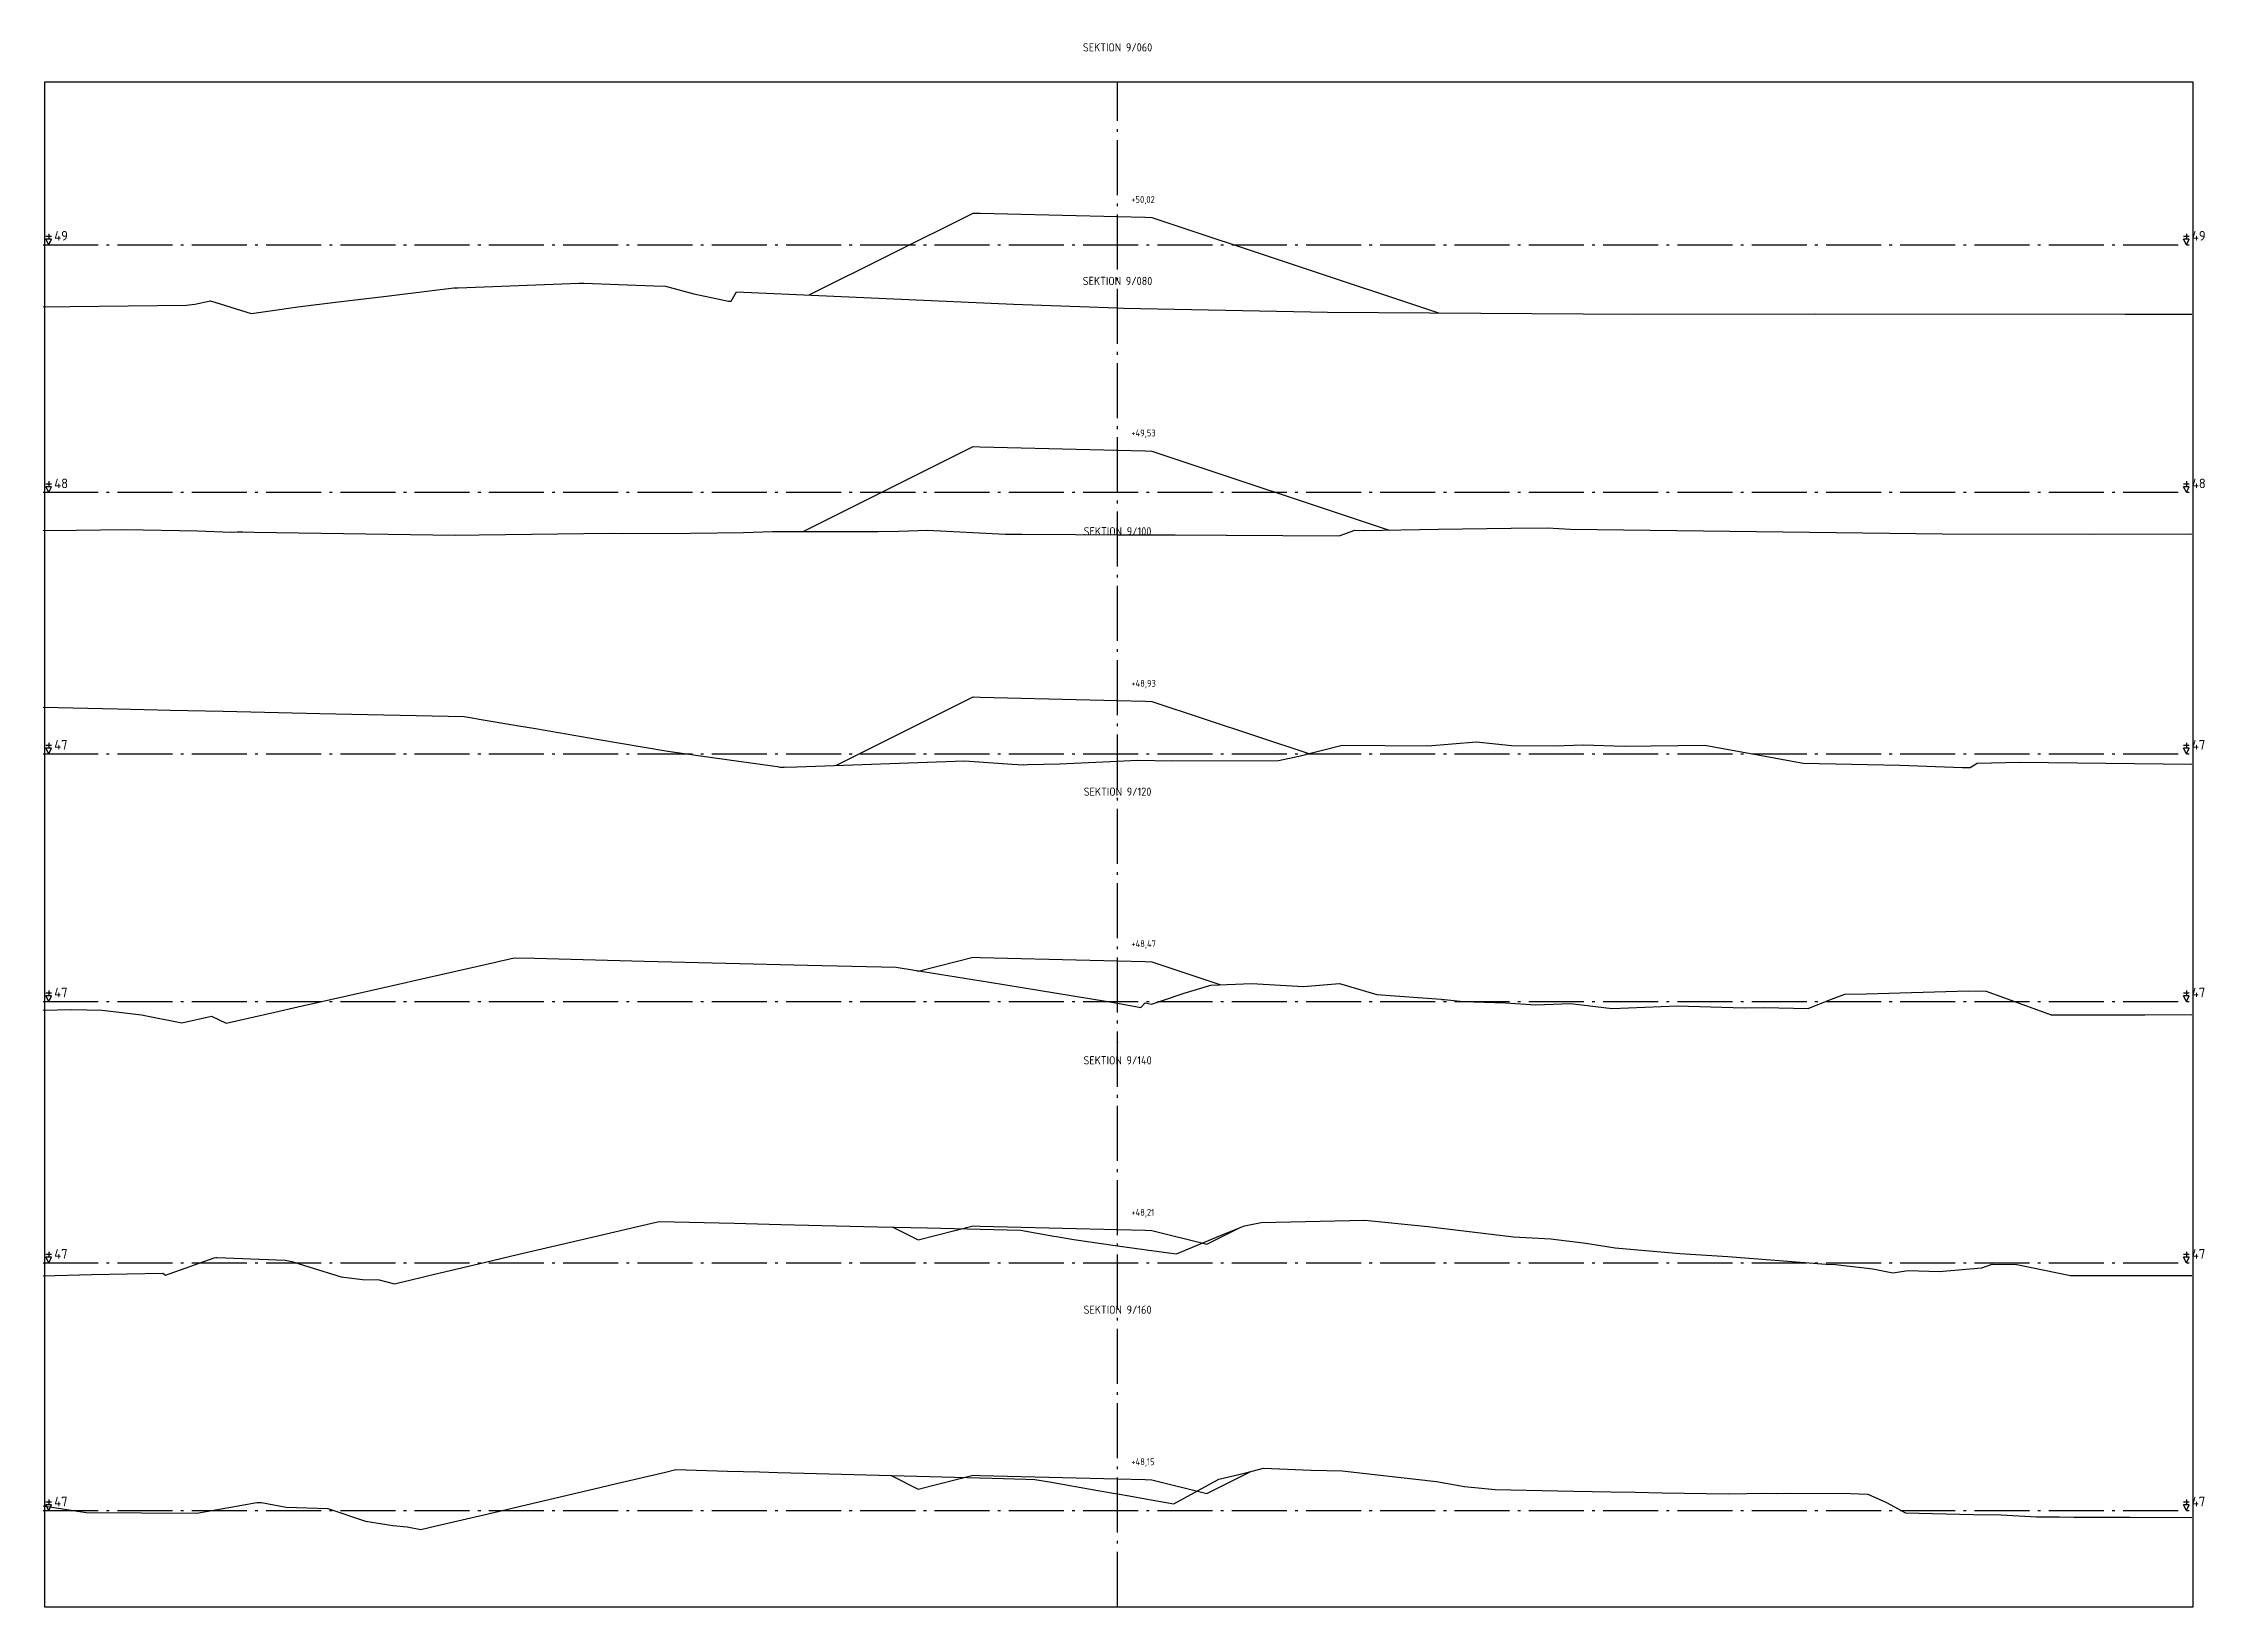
# Model space of a CAD drawing. Header units: metres. Extents: x 164066 to 165347, y 6228109 to 6230364.
# Drawn here: x 164151.8 to 164230.4, y 6228384.2 to 6228441 of the extents above; entities that cross this region are included whole.
import ezdxf
from ezdxf.enums import TextEntityAlignment as Align

# ---------------------------------------------------------------- set-up
doc = ezdxf.new("R2010")
doc.units = ezdxf.units.M
doc.header["$LTSCALE"] = 0.1
doc.linetypes.add('CENTRUMLINJE', pattern=[27, 20, -3, 1, -3])
for name, color, linetype in [('M-000', 7, 'Continuous'), ('M-372A', 3, 'Continuous'), ('M-374C', 6, 'Continuous'), ('M-378A', 7, 'CENTRUMLINJE'), ('M-378AT', 4, 'Continuous'), ('M-378B', 4, 'CENTRUMLINJE'), ('M-378BT', 4, 'Continuous'), ('T19202X', 4, 'Continuous')]:
    doc.layers.add(name, color=color, linetype=linetype)
doc.styles.add('ISO35', font='ISO3098', dxfattribs={"height": 3.5})
doc.styles.add('P_ISO_25', font='ISO', dxfattribs={"height": 2.5})
doc.styles.add('P_ISO_30', font='ISO', dxfattribs={"height": 3})

msp = doc.modelspace()

# ---------------------------------------------------------------- texts
at = {"layer": 'M-378AT', "style": 'ISO35'}
for s, p in [('49', (164152.204, 6228433.804)), ('49', (164229.904, 6228433.804)), ('48', (164152.204, 6228424.804)), ('48', (164229.904, 6228424.804)), ('47', (164152.204, 6228415.304)), ('47', (164229.904, 6228415.304)), ('47', (164152.204, 6228406.304)), ('47', (164229.904, 6228406.304)), ('47', (164152.204, 6228396.804)), ('47', (164229.904, 6228396.804)), ('47', (164152.204, 6228387.804)), ('47', (164229.904, 6228387.804))]:
    msp.add_text(s, height=0.35, dxfattribs=at).set_placement(p)
at = {"layer": 'M-378BT', "style": 'P_ISO_30'}
for s, p in [('SEKTION 9/060', (164190.854, 6228440.674)), ('SEKTION 9/080', (164190.854, 6228432.186)), ('SEKTION 9/100', (164190.854, 6228423.088)), ('SEKTION 9/120', (164190.854, 6228413.626)), ('SEKTION 9/140', (164190.854, 6228403.863)), ('SEKTION 9/160', (164190.854, 6228394.8))]:
    msp.add_text(s, height=0.3, dxfattribs=at).set_placement(p, align=Align.CENTER)
at = {"layer": 'M-378BT', "style": 'P_ISO_25'}
for s, p in [('+50,02', (164191.354, 6228435.174)), ('+49,53', (164191.354, 6228426.686)), ('+48,93', (164191.354, 6228417.588)), ('+48,47', (164191.354, 6228408.126)), ('+48,21', (164191.354, 6228398.363)), ('+48,15', (164191.354, 6228389.3))]:
    msp.add_text(s, height=0.25, dxfattribs=at).set_placement(p)

# ---------------------------------------------------------------- linework, layer by layer
at = {"layer": 'M-000'}
msp.add_lwpolyline([(164151.854, 6228384.154), (164229.954, 6228384.154), (164229.954, 6228439.554), (164151.854, 6228439.554), (164151.854, 6228384.154)], dxfattribs=at)
at = {"layer": 'M-372A', "color": 3, "linetype": 'Continuous'}
for points in [[(164151.804, 6228431.401), (164152.768, 6228431.411), (164157.012, 6228431.451), (164157.311, 6228431.496), (164157.882, 6228431.613), (164159.367, 6228431.151), (164159.369, 6228431.151), (164160.135, 6228431.262), (164161.057, 6228431.395), (164162.528, 6228431.573), (164164.284, 6228431.787), (164165.944, 6228431.988), (164166.728, 6228432.084), (164166.789, 6228432.083), (164166.887, 6228432.086), (164171.284, 6228432.254), (164171.383, 6228432.256), (164171.449, 6228432.255), (164173.995, 6228432.157), (164174.426, 6228432.147), (164175.458, 6228431.865), (164176.713, 6228431.605), (164176.809, 6228431.603), (164177.006, 6228431.945), (164187.073, 6228431.493), (164190.854, 6228431.36), (164191.07, 6228431.352), (164198.485, 6228431.205), (164209.627, 6228431.123), (164216.219, 6228431.142), (164227.472, 6228431.126), (164229.904, 6228431.133)], [(164151.804, 6228423.267), (164153.003, 6228423.281), (164154.779, 6228423.298), (164157.413, 6228423.26), (164158.641, 6228423.21), (164158.856, 6228423.213), (164159.054, 6228423.222), (164159.472, 6228423.212), (164166.783, 6228423.097), (164167.649, 6228423.105), (164172.41, 6228423.166), (164172.862, 6228423.158), (164175.327, 6228423.168), (164177.263, 6228423.195), (164178.316, 6228423.233), (164178.611, 6228423.229), (164182.152, 6228423.236), (164182.902, 6228423.237), (164183.946, 6228423.276), (164186.768, 6228423.136), (164187.369, 6228423.133), (164189.32, 6228423.123), (164190.854, 6228423.115), (164192.946, 6228423.105), (164194.807, 6228423.095), (164194.812, 6228423.095), (164198.905, 6228423.077), (164199.473, 6228423.285), (164199.803, 6228423.269), (164202.508, 6228423.316), (164205.166, 6228423.347), (164206.469, 6228423.36), (164207.317, 6228423.319), (164220.842, 6228423.148), (164226.204, 6228423.136), (164229.904, 6228423.143)], [(164151.804, 6228416.845), (164154.498, 6228416.784), (164155.961, 6228416.75), (164156.417, 6228416.74), (164158.344, 6228416.696), (164161.864, 6228416.62), (164167.108, 6228416.506), (164167.393, 6228416.457), (164167.648, 6228416.414), (164169.017, 6228416.182), (164169.701, 6228416.066), (164171.925, 6228415.689), (164174.512, 6228415.251), (164174.682, 6228415.222), (164175.774, 6228415.069), (164178.313, 6228414.712), (164178.499, 6228414.686), (164178.576, 6228414.662), (164178.732, 6228414.668), (164179.194, 6228414.682), (164185.288, 6228414.9), (164187.028, 6228414.781), (164187.433, 6228414.753), (164187.579, 6228414.765), (164188.749, 6228414.79), (164190.854, 6228414.883), (164191.583, 6228414.915), (164192.85, 6228414.9), (164196.708, 6228414.911), (164197.443, 6228415.07), (164199.016, 6228415.466), (164202.129, 6228415.438), (164203.901, 6228415.583), (164205.17, 6228415.454), (164206.741, 6228415.437), (164207.789, 6228415.481), (164209.284, 6228415.431), (164212.203, 6228415.465), (164214.259, 6228415.093), (164215.772, 6228414.813), (164219.283, 6228414.74), (164221.567, 6228414.653), (164221.84, 6228414.653), (164222.103, 6228414.807), (164223.65, 6228414.85), (164229.904, 6228414.781)], [(164151.804, 6228405.835), (164152.83, 6228405.862), (164153.944, 6228405.836), (164155.376, 6228405.662), (164156.847, 6228405.38), (164157.921, 6228405.615), (164158.45, 6228405.364), (164160.227, 6228405.766), (164161.061, 6228405.955), (164163.428, 6228406.49), (164164.984, 6228406.842), (164165.191, 6228406.889), (164168.24, 6228407.585), (164168.438, 6228407.63), (164168.559, 6228407.657), (164168.925, 6228407.741), (164169.663, 6228407.722), (164173.647, 6228407.62), (164179.584, 6228407.475), (164182.811, 6228407.397), (164183.472, 6228407.29), (164186.2, 6228406.847), (164187.98, 6228406.558), (164190.503, 6228406.149), (164190.854, 6228406.084), (164191.698, 6228405.931), (164191.862, 6228406.096), (164192.083, 6228406.049), (164192.449, 6228406.175), (164193.279, 6228406.453), (164194.239, 6228406.744), (164195.738, 6228406.803), (164197.615, 6228406.697), (164198.924, 6228406.799), (164200.281, 6228406.401), (164202.617, 6228406.23), (164202.646, 6228406.227), (164202.666, 6228406.224), (164202.735, 6228406.22), (164203.412, 6228406.145), (164204.957, 6228406.107), (164206.058, 6228406.029), (164207.316, 6228406.076), (164208.837, 6228405.899), (164211.208, 6228405.997), (164213.625, 6228405.919), (164214.36, 6228405.929), (164215.954, 6228405.901), (164216.703, 6228406.199), (164217.293, 6228406.418), (164218.062, 6228406.429), (164221.785, 6228406.536), (164222.426, 6228406.522), (164224.785, 6228405.671), (164225.182, 6228405.671), (164226.723, 6228405.671), (164227.441, 6228405.671), (164228.083, 6228405.671), (164228.197, 6228405.671), (164229.904, 6228405.672)], [(164151.804, 6228396.186), (164153.558, 6228396.23), (164156.148, 6228396.276), (164156.246, 6228396.205), (164158.023, 6228396.831), (164158.076, 6228396.847), (164158.118, 6228396.85), (164160.596, 6228396.753), (164160.839, 6228396.699), (164161.462, 6228396.503), (164162.631, 6228396.145), (164163.409, 6228396.05), (164164.016, 6228396.037), (164164.566, 6228395.891), (164164.76, 6228395.937), (164165.126, 6228396.025), (164166.125, 6228396.265), (164166.237, 6228396.291), (164167.835, 6228396.667), (164169.092, 6228396.962), (164171.442, 6228397.514), (164173.931, 6228398.098), (164174.197, 6228398.161), (164176.914, 6228398.093), (164178.609, 6228398.051), (164182.124, 6228397.966), (164183.941, 6228397.922), (164187.329, 6228397.84), (164188.54, 6228397.625), (164188.634, 6228397.609), (164188.845, 6228397.571), (164189.267, 6228397.497), (164190.854, 6228397.276), (164192.171, 6228397.093), (164192.81, 6228397.004), (164192.993, 6228396.978), (164194.745, 6228397.703), (164195.468, 6228398.002), (164196.076, 6228398.123), (164199.83, 6228398.201), (164199.96, 6228398.194), (164202.126, 6228397.977), (164205.244, 6228397.6), (164206.603, 6228397.522), (164207.87, 6228397.363), (164208.935, 6228397.201), (164211.287, 6228396.99), (164213.039, 6228396.889), (164216.606, 6228396.602), (164216.951, 6228396.596), (164218.308, 6228396.432), (164219.037, 6228396.29), (164219.596, 6228396.371), (164220.718, 6228396.344), (164222.272, 6228396.471), (164222.644, 6228396.61), (164223.544, 6228396.59), (164225.486, 6228396.197), (164226.485, 6228396.196), (164227.176, 6228396.196), (164227.889, 6228396.195), (164229.063, 6228396.195), (164229.085, 6228396.195), (164229.097, 6228396.195), (164229.904, 6228396.195)], [(164151.804, 6228387.817), (164153.36, 6228387.58), (164157.384, 6228387.554), (164159.566, 6228387.945), (164159.738, 6228387.939), (164160.632, 6228387.778), (164162.15, 6228387.72), (164163.512, 6228387.265), (164164.515, 6228387.102), (164165.027, 6228387.055), (164165.534, 6228386.964), (164166.089, 6228387.094), (164167.982, 6228387.537), (164169.559, 6228387.907), (164172.082, 6228388.497), (164172.643, 6228388.629), (164174.419, 6228389.047), (164174.802, 6228389.138), (164176.674, 6228389.086), (164177.844, 6228389.054), (164178.508, 6228389.036), (164179.452, 6228389.01), (164186.294, 6228388.822), (164187.522, 6228388.793), (164187.845, 6228388.785), (164188.384, 6228388.689), (164190.138, 6228388.381), (164190.854, 6228388.255), (164191.272, 6228388.182), (164191.733, 6228388.101), (164192.285, 6228388.004), (164192.898, 6228387.896), (164194.537, 6228388.787), (164195.511, 6228389.016), (164196.162, 6228389.186), (164197.886, 6228389.121), (164199.013, 6228389.09), (164202.441, 6228388.706), (164203.468, 6228388.524), (164204.584, 6228388.41), (164207.424, 6228388.354), (164208.789, 6228388.326), (164209.67, 6228388.318), (164210.643, 6228388.293), (164213.05, 6228388.258), (164214.41, 6228388.279), (164214.794, 6228388.271), (164215.157, 6228388.277), (164217.5, 6228388.267), (164218.128, 6228388.243), (164218.799, 6228387.949), (164219.496, 6228387.564), (164221.956, 6228387.502), (164222.969, 6228387.49), (164224.257, 6228387.419), (164225.087, 6228387.417), (164225.609, 6228387.415), (164225.833, 6228387.414), (164226.502, 6228387.412), (164227.661, 6228387.409), (164229.904, 6228387.402)]]:
    msp.add_lwpolyline(points, dxfattribs=at)
at = {"layer": 'M-374C', "color": 6, "linetype": 'Continuous'}
for points in [[(164179.648, 6228431.827), (164185.604, 6228434.805), (164185.854, 6228434.799), (164186.854, 6228434.774), (164190.854, 6228434.674), (164191.854, 6228434.649), (164192.104, 6228434.642), (164202.514, 6228431.176)], [(164179.432, 6228423.231), (164185.604, 6228426.317), (164185.854, 6228426.311), (164186.854, 6228426.286), (164190.854, 6228426.186), (164191.854, 6228426.161), (164192.104, 6228426.155), (164200.721, 6228423.285)], [(164180.633, 6228414.734), (164185.604, 6228417.22), (164185.854, 6228417.213), (164186.854, 6228417.188), (164190.854, 6228417.088), (164191.854, 6228417.063), (164192.104, 6228417.057), (164197.8, 6228415.16)], [(164183.569, 6228407.275), (164183.604, 6228407.257), (164185.604, 6228407.757), (164185.854, 6228407.751), (164186.854, 6228407.726), (164190.854, 6228407.626), (164191.854, 6228407.601), (164192.104, 6228407.594), (164194.613, 6228406.759)], [(164182.688, 6228397.953), (164183.604, 6228397.494), (164185.604, 6228397.994), (164185.854, 6228397.988), (164186.854, 6228397.963), (164190.854, 6228397.863), (164191.854, 6228397.838), (164192.104, 6228397.832), (164194.104, 6228397.332), (164195.335, 6228397.947)], [(164182.621, 6228388.923), (164183.604, 6228388.431), (164185.604, 6228388.931), (164185.854, 6228388.925), (164186.854, 6228388.9), (164190.854, 6228388.8), (164191.854, 6228388.775), (164192.104, 6228388.769), (164194.104, 6228388.269), (164195.695, 6228389.064)]]:
    msp.add_lwpolyline(points, dxfattribs=at)
at = {"layer": 'M-378A'}
for p, q in [((164151.804, 6228433.654), (164229.904, 6228433.654)), ((164151.804, 6228424.654), (164229.904, 6228424.654)), ((164151.804, 6228415.154), (164229.904, 6228415.154)), ((164151.804, 6228406.154), (164229.904, 6228406.154)), ((164151.804, 6228396.654), (164229.904, 6228396.654)), ((164151.804, 6228387.654), (164229.904, 6228387.654))]:
    msp.add_line(p, q, dxfattribs=at)
at = {"layer": 'M-378AT'}
for p, q in [((164152.104, 6228433.954), (164151.904, 6228433.954)), ((164152.004, 6228433.654), (164151.904, 6228433.854)), ((164152.104, 6228433.854), (164151.904, 6228433.854)), ((164152.004, 6228434.054), (164152.004, 6228433.854)), ((164152.004, 6228433.654), (164152.104, 6228433.854)), ((164229.804, 6228433.954), (164229.604, 6228433.954)), ((164229.704, 6228433.654), (164229.604, 6228433.854)), ((164229.804, 6228433.854), (164229.604, 6228433.854)), ((164229.704, 6228434.054), (164229.704, 6228433.854)), ((164229.704, 6228433.654), (164229.804, 6228433.854)), ((164152.104, 6228424.954), (164151.904, 6228424.954)), ((164152.004, 6228424.654), (164151.904, 6228424.854)), ((164152.104, 6228424.854), (164151.904, 6228424.854)), ((164152.004, 6228425.054), (164152.004, 6228424.854)), ((164152.004, 6228424.654), (164152.104, 6228424.854)), ((164229.804, 6228424.954), (164229.604, 6228424.954)), ((164229.704, 6228424.654), (164229.604, 6228424.854)), ((164229.804, 6228424.854), (164229.604, 6228424.854)), ((164229.704, 6228425.054), (164229.704, 6228424.854)), ((164229.704, 6228424.654), (164229.804, 6228424.854)), ((164152.104, 6228415.454), (164151.904, 6228415.454)), ((164152.004, 6228415.554), (164152.004, 6228415.354)), ((164229.804, 6228415.454), (164229.604, 6228415.454)), ((164229.704, 6228415.554), (164229.704, 6228415.354)), ((164152.004, 6228415.154), (164151.904, 6228415.354)), ((164152.104, 6228415.354), (164151.904, 6228415.354)), ((164152.004, 6228415.154), (164152.104, 6228415.354)), ((164229.704, 6228415.154), (164229.604, 6228415.354)), ((164229.804, 6228415.354), (164229.604, 6228415.354)), ((164229.704, 6228415.154), (164229.804, 6228415.354)), ((164152.104, 6228406.454), (164151.904, 6228406.454)), ((164152.004, 6228406.154), (164151.904, 6228406.354)), ((164152.104, 6228406.354), (164151.904, 6228406.354)), ((164152.004, 6228406.554), (164152.004, 6228406.354)), ((164152.004, 6228406.154), (164152.104, 6228406.354)), ((164229.804, 6228406.454), (164229.604, 6228406.454)), ((164229.704, 6228406.154), (164229.604, 6228406.354)), ((164229.804, 6228406.354), (164229.604, 6228406.354)), ((164229.704, 6228406.554), (164229.704, 6228406.354)), ((164229.704, 6228406.154), (164229.804, 6228406.354)), ((164152.104, 6228396.954), (164151.904, 6228396.954)), ((164152.004, 6228396.654), (164151.904, 6228396.854)), ((164152.104, 6228396.854), (164151.904, 6228396.854)), ((164152.004, 6228397.054), (164152.004, 6228396.854)), ((164152.004, 6228396.654), (164152.104, 6228396.854)), ((164229.804, 6228396.954), (164229.604, 6228396.954)), ((164229.704, 6228396.654), (164229.604, 6228396.854)), ((164229.804, 6228396.854), (164229.604, 6228396.854)), ((164229.704, 6228397.054), (164229.704, 6228396.854)), ((164229.704, 6228396.654), (164229.804, 6228396.854)), ((164152.104, 6228387.954), (164151.904, 6228387.954)), ((164152.004, 6228388.054), (164152.004, 6228387.854)), ((164229.804, 6228387.954), (164229.604, 6228387.954)), ((164229.704, 6228388.054), (164229.704, 6228387.854)), ((164152.004, 6228387.654), (164151.904, 6228387.854)), ((164152.104, 6228387.854), (164151.904, 6228387.854)), ((164152.004, 6228387.654), (164152.104, 6228387.854)), ((164229.704, 6228387.654), (164229.604, 6228387.854)), ((164229.804, 6228387.854), (164229.604, 6228387.854)), ((164229.704, 6228387.654), (164229.804, 6228387.854))]:
    msp.add_line(p, q, dxfattribs=at)
at = {"layer": 'M-378B', "linetype": 'CENTRUMLINJE'}
msp.add_line((164190.854, 6228384.154), (164190.854, 6228439.554), dxfattribs=at)
at = {"layer": 'T19202X'}
for centre in [(164190.854, 6228429.154), (164190.854, 6228421.654), (164190.854, 6228413.654), (164190.854, 6228404.654), (164190.854, 6228395.154), (164190.854, 6228386.154)]:
    msp.add_circle(centre, 0.001, dxfattribs=at)

msp.set_redraw_order([(e.dxf.handle, doc.entitydb.next_handle()) for e in msp.query("TEXT MTEXT ATTDEF DIMENSION ARC_DIMENSION")])  # texts and dimensions are drawn at this point

doc.saveas('drawing.dxf')
